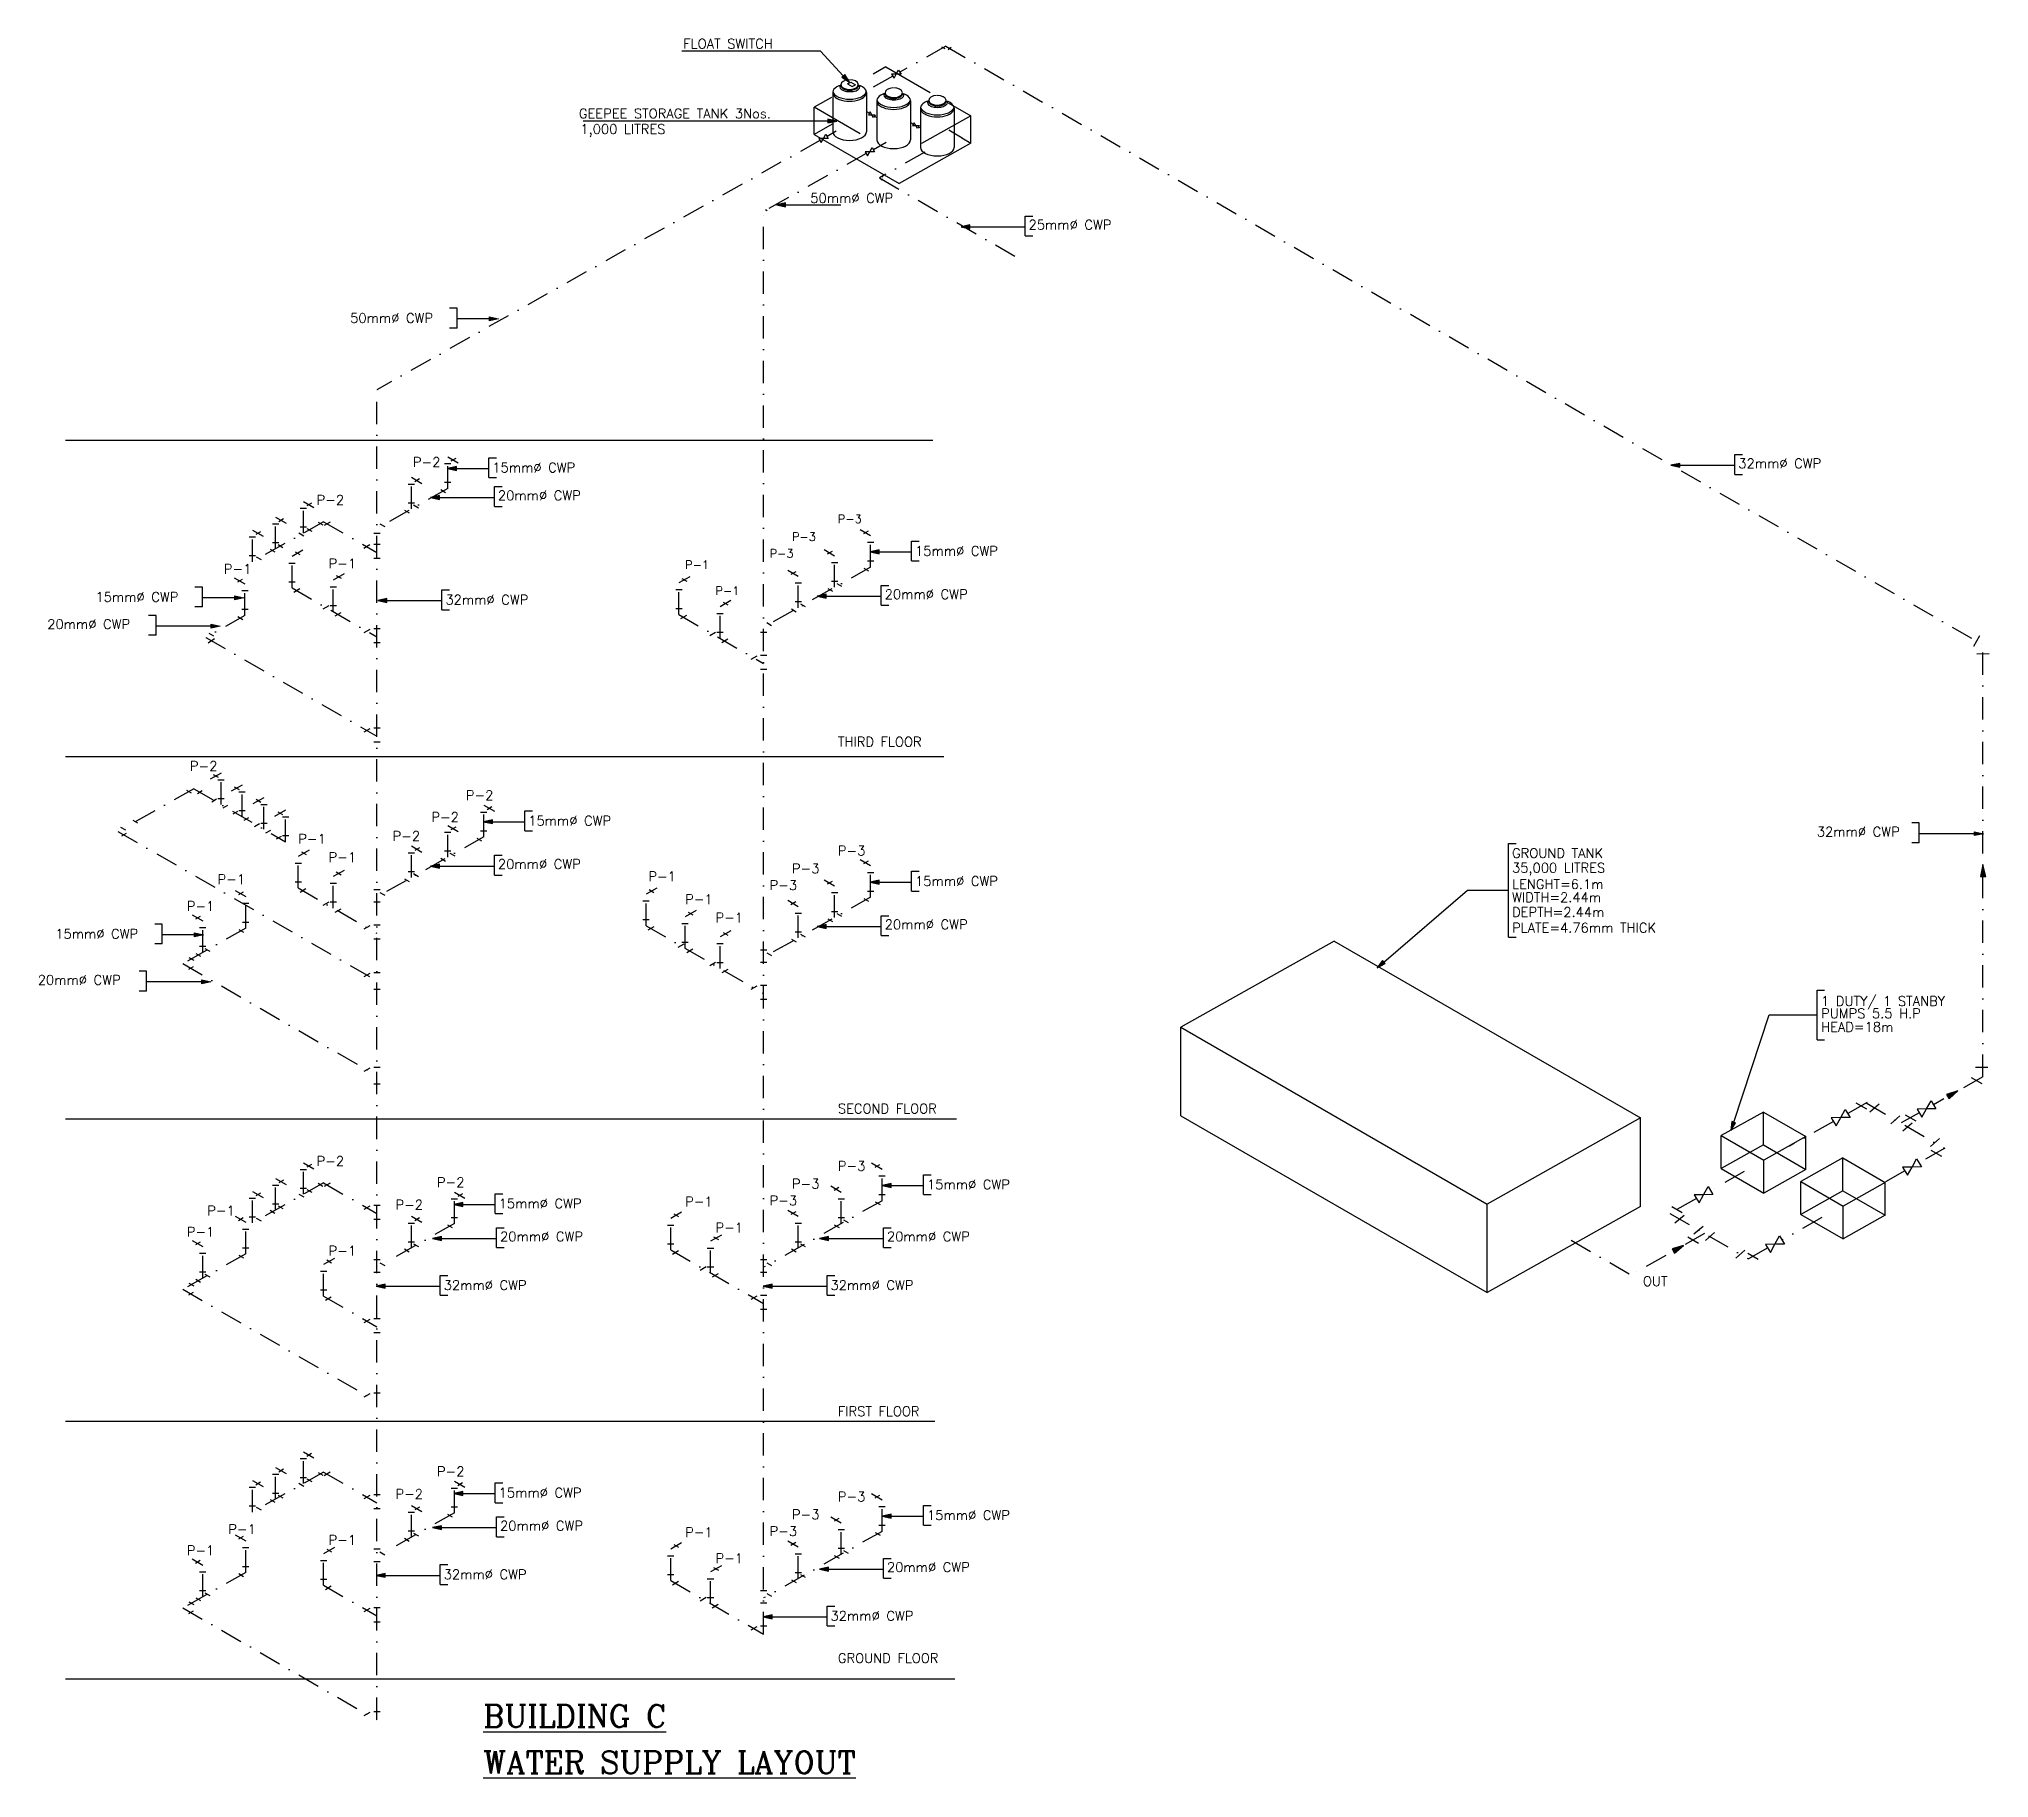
# Model space of a CAD drawing. Extents: x 3065113 to 6433189, y 628544 to 1322066.
# Drawn here: x 3094954 to 3125502, y 682377 to 709623 of the extents above; entities that cross this region are included whole.
import ezdxf

# ---------------------------------------------------------------- set-up
doc = ezdxf.new("R2010")
doc.units = 0
doc.header["$LTSCALE"] = 700
doc.header["$MEASUREMENT"] = 0
doc.linetypes.add('DASHDOT', pattern=[1, 0.5, -0.25, 0, -0.25])
for name, color, linetype in [('DRAINGE', 6, 'CONTINUOUS'), ('LINE', 7, 'CONTINUOUS'), ('PIPE', 4, 'CONTINUOUS'), ('W-SUPPLY', 4, 'DASHDOT'), ('WALLS', 7, 'CONTINUOUS'), ('WAT-TXT', 8, 'CONTINUOUS')]:
    doc.layers.add(name, color=color, linetype=linetype)
doc.styles.add('ROMANC', font='ROMANC', dxfattribs={"height": 0.2})

msp = doc.modelspace()

# ---------------------------------------------------------------- texts
at = {"layer": 'WAT-TXT', "color": 7, "style": 'ROMANC'}
for s, height, p in [('FLOAT SWITCH', 150, (3105047, 709473)), ('GEEPEE STORAGE TANK 3Nos.', 150, (3103412, 708380)), ('1,000 LITRES', 150, (3103436, 708137)), ('50mm%%c CWP', 150, (3107037, 707056)), ('25mm%%c CWP', 150, (3110456, 706637)), ('50mm%%c CWP', 150, (3099829, 705176)), ('P-2', 150, (3100812, 702920)), ('15mm%%c CWP', 150, (3102056, 702833)), ('32mm%%c CWP', 150, (3121575, 702899)), ('P-2', 150, (3099303, 702326)), ('20mm%%c CWP', 150, (3102143, 702397)), ('P-3', 130, (3107469, 702038)), ('P-3', 130, (3106750, 701759)), ('P-1', 150, (3097851, 701244)), ('P-1', 150, (3099491, 701330)), ('P-1', 130, (3105076, 701320)), ('P-3', 130, (3106400, 701497)), ('15mm%%c CWP', 150, (3108678, 701527)), ('15mm%%c CWP', 150, (3095839, 700806)), ('32mm%%c CWP', 150, (3101321, 700763)), ('P-1', 130, (3105551, 700913)), ('20mm%%c CWP', 150, (3108203, 700848)), ('20mm%%c CWP', 150, (3095083, 700379)), ('THIRD FLOOR', 150, (3107469, 698537)), ('P-2', 150, (3097319, 698157)), ('P-2', 150, (3101641, 697699)), ('P-2', 150, (3101101, 697358)), ('15mm%%c CWP', 150, (3102618, 697300)), ('P-1', 150, (3099016, 697016)), ('P-2', 150, (3100494, 697060)), ('32mm%%c CWP', 150, (3122805, 697128)), ('P-1', 150, (3099491, 696728)), ('P-3', 150, (3107469, 696831)), ('GROUND TANK', 150, (3118030, 696792)), ('P-1', 150, (3097751, 696383)), ('20mm%%c CWP', 150, (3102143, 696621)), ('P-1', 150, (3104500, 696428)), ('P-3', 150, (3106750, 696552)), ('15mm%%c CWP', 150, (3108678, 696354)), ('35,000 LITRES', 150, (3118030, 696563)), ('P-1', 150, (3105076, 696070)), ('P-3', 150, (3106400, 696290)), ('WIDTH=2.44m  ', 150, (3118030, 696100)), ('LENGHT=6.1m  ', 150, (3118030, 696306)), ('P-1', 150, (3097269, 695962)), ('P-1', 150, (3105551, 695782)), ('DEPTH=2.44m  ', 150, (3118030, 695868)), ('15mm%%c CWP', 150, (3095209, 695528)), ('20mm%%c CWP', 150, (3108203, 695675)), ('PLATE=4.76mm THICK', 150, (3118030, 695623)), ('20mm%%c CWP', 150, (3094935, 694805)), ('PUMPS 5.5 H.P', 150, (3122872, 694282)), ('1 DUTY/ 1 STANBY', 150, (3122872, 694475)), ('HEAD=18m', 150, (3122872, 694069)), ('SECOND FLOOR', 150, (3107469, 692789)), ('P-2', 150, (3099303, 691968)), ('P-3', 150, (3107469, 691891)), ('P-2', 150, (3101189, 691636)), ('P-3', 150, (3106750, 691612)), ('15mm%%c CWP', 150, (3108865, 691601)), ('P-1', 150, (3097591, 691191)), ('P-2', 150, (3100538, 691284)), ('15mm%%c CWP', 150, (3102155, 691303)), ('P-1', 150, (3105076, 691333)), ('P-3', 150, (3106400, 691350)), ('P-1', 150, (3097269, 690859)), ('P-1', 150, (3105551, 690926)), ('P-1', 150, (3099491, 690562)), ('20mm%%c CWP', 150, (3102177, 690786)), ('20mm%%c CWP', 150, (3108237, 690786)), ('32mm%%c CWP', 150, (3101294, 690023)), ('32mm%%c CWP', 150, (3107354, 690023)), ('OUT', 150, (3120080, 690085)), ('FIRST FLOOR', 150, (3107469, 688047)), ('P-2', 150, (3101189, 687105)), ('P-2', 150, (3100538, 686753)), ('15mm%%c CWP', 150, (3102155, 686772)), ('P-3', 150, (3107469, 686710)), ('P-3', 150, (3106750, 686431)), ('15mm%%c CWP', 150, (3108865, 686420)), ('P-1', 150, (3097920, 686200)), ('P-1', 150, (3099491, 686031)), ('20mm%%c CWP', 150, (3102177, 686255)), ('P-1', 150, (3105076, 686152)), ('P-3', 150, (3106400, 686169)), ('P-1', 150, (3097269, 685868)), ('P-1', 150, (3105551, 685745)), ('32mm%%c CWP', 150, (3101294, 685492)), ('20mm%%c CWP', 150, (3108237, 685605)), ('32mm%%c CWP', 150, (3107354, 684842)), ('GROUND FLOOR', 150, (3107469, 684180)), ('%%UBUILDING C', 350, (3101914, 683172)), ('%%UWATER SUPPLY LAYOUT', 350, (3101914, 682447))]:
    msp.add_text(s, height=height, dxfattribs=at).set_placement(p)

# ---------------------------------------------------------------- linework, layer by layer
at = {"layer": 'DRAINGE', "color": 4, "linetype": 'Continuous', "flags": 128}
for points in [[(3108384, 709071), (3108310, 709070), (3108348, 709007)], [(3108384, 709071), (3108420, 709135), (3108458, 709072)], [(3108002, 708436), (3107975, 708480), (3107950, 708435)], [(3108002, 708436), (3108053, 708436), (3108028, 708391)], [(3107244, 708064), (3107280, 708129), (3107318, 708065)], [(3108692, 708267), (3108665, 708311), (3108640, 708266)], [(3108692, 708267), (3108743, 708267), (3108718, 708222)], [(3107244, 708064), (3107170, 708063), (3107208, 708000)], [(3107970, 707855), (3107897, 707854), (3107935, 707791)], [(3107970, 707855), (3108006, 707920), (3108044, 707857)], [(3123178, 692724), (3123249, 692852), (3123325, 692726)], [(3124522, 692859), (3124375, 692856), (3124451, 692730)], [(3124522, 692859), (3124594, 692988), (3124670, 692861)], [(3123178, 692724), (3123030, 692721), (3123106, 692595)], [(3124296, 691949), (3124149, 691946), (3124225, 691820)], [(3124296, 691949), (3124368, 692077), (3124443, 691951)], [(3121030, 691515), (3121102, 691644), (3121177, 691518)], [(3121030, 691515), (3120883, 691513), (3120959, 691386)], [(3122149, 690740), (3122002, 690738), (3122077, 690611)], [(3122149, 690740), (3122220, 690869), (3122296, 690743)]]:
    msp.add_lwpolyline(points, close=True, dxfattribs=at)
at = {"layer": 'LINE', "color": 8}
for p, q in [((3108222, 709186), (3108022, 709074)), ((3108222, 709186), (3108917, 708785)), ((3107367, 708705), (3107097, 708553)), ((3107097, 708127), (3107097, 708553)), ((3107817, 708137), (3107097, 708553)), ((3109553, 708418), (3108780, 707983)), ((3109196, 708624), (3109553, 708418)), ((3109553, 707992), (3109553, 708418)), ((3107381, 708287), (3107097, 708127)), ((3107097, 708127), (3108428, 707358)), ((3109207, 708197), (3109417, 708076)), ((3109553, 707992), (3108428, 707358)), ((3109412, 708073), (3109553, 707992))]:
    msp.add_line(p, q, dxfattribs=at)
at = {"layer": 'PIPE', "color": 5}
for p, q in [((3107388, 708784), (3107388, 708170)), ((3107916, 708784), (3107916, 708699)), ((3107916, 708699), (3107916, 708670)), ((3107916, 708670), (3107916, 708558)), ((3107916, 708558), (3107916, 708170)), ((3108078, 708655), (3108078, 708042)), ((3108606, 708655), (3108606, 708571)), ((3108606, 708571), (3108606, 708542)), ((3108606, 708542), (3108606, 708430)), ((3108606, 708430), (3108606, 708042)), ((3108762, 708538), (3108762, 707924)), ((3109290, 708538), (3109290, 708453)), ((3109290, 708453), (3109290, 708424)), ((3109290, 708424), (3109290, 708313)), ((3109290, 708313), (3109290, 707924))]:
    msp.add_line(p, q, dxfattribs=at)
at = {"layer": 'PIPE', "color": 4, "ltscale": 9}
for p, q in [((3107916, 708485), (3107963, 708458)), ((3108001, 708437), (3108003, 708436)), ((3108041, 708414), (3108078, 708392)), ((3108606, 708316), (3108653, 708289)), ((3108691, 708268), (3108693, 708267)), ((3108731, 708245), (3108768, 708223))]:
    msp.add_line(p, q, dxfattribs=at)
at = {"layer": 'PIPE', "color": 5}
for centre, major_axis, ratio, start_param, end_param in [((3107652, 708784), (264, 0), 0.512621, 2.103928, 7.312599), ((3107652, 708814), (-264, 0), 0.512621, 0.11444, 3.027152), ((3107655, 708868), (-157, 2), 0.448193, -0.41742, 3.582908), ((3107653, 708909), (136, 0), 0.557083, 1.65053, 7.886602), ((3107653, 708894), (136, 0), 0.557083, 3.04138, 6.360453), ((3108342, 708655), (264, 0), 0.512621, 2.103928, 7.312599), ((3108345, 708740), (-157, 2), 0.448193, -0.41742, 3.582908), ((3108343, 708781), (136, 0), 0.557083, 1.65053, 7.886602), ((3108343, 708765), (136, 0), 0.557083, 3.04138, 6.360453), ((3109027, 708663), (136, 0), 0.557083, 1.65053, 7.886602), ((3108342, 708686), (-264, 0), 0.512621, 0.11444, 3.027152), ((3109026, 708538), (264, 0), 0.512621, 2.103928, 7.312599), ((3109026, 708569), (-264, 0), 0.512621, 0.11444, 3.027152), ((3109028, 708622), (-157, 2), 0.448193, -0.41742, 3.582908), ((3109027, 708648), (136, 0), 0.557083, 3.04138, 6.360453), ((3107652, 708170), (-264, 0), 0.512621, 0.006293, 3.1353), ((3108342, 708042), (-264, 0), 0.512621, 0.006293, 3.1353), ((3109026, 707925), (-264, 0), 0.512621, 0.006293, 3.1353)]:
    msp.add_ellipse(centre, major_axis=major_axis, ratio=ratio, start_param=start_param, end_param=end_param, dxfattribs=at)
at = {"layer": 'W-SUPPLY'}
for p, q in [((3109161, 709510), (3108439, 709104)), ((3109093, 709500), (3109142, 709472)), ((3109161, 709510), (3125406, 700131)), ((3109197, 709458), (3109241, 709495)), ((3108328, 709041), (3107937, 708821)), ((3107441, 708177), (3107299, 708097)), ((3107187, 708034), (3100246, 704128)), ((3107914, 707826), (3106306, 706921)), ((3107246, 708067), (3107240, 708064)), ((3108223, 708000), (3108025, 707888)), ((3108829, 707850), (3108119, 707445)), ((3108119, 707445), (3110280, 706198)), ((3108147, 707476), (3108172, 707461)), ((3108149, 707412), (3108169, 707432)), ((3106306, 684629), (3106306, 706921)), ((3106337, 706953), (3106362, 706938)), ((3100246, 683287), (3100246, 704128)), ((3101307, 702970), (3101407, 702970)), ((3101357, 702581), (3101357, 703075)), ((3101357, 703075), (3101522, 702980)), ((3101483, 703049), (3101408, 703006)), ((3100738, 702650), (3100838, 702650)), ((3100788, 702260), (3100788, 702755)), ((3100788, 702755), (3100953, 702660)), ((3100914, 702729), (3100839, 702686)), ((3101307, 702677), (3101407, 702677)), ((3099095, 701880), (3099095, 702375)), ((3099095, 702375), (3099260, 702280)), ((3099221, 702349), (3099147, 702306)), ((3101357, 702581), (3100246, 701955)), ((3100738, 702357), (3100838, 702357)), ((3100822, 702322), (3100897, 702279)), ((3101249, 702562), (3101323, 702519)), ((3099413, 702059), (3098298, 701432)), ((3098610, 702025), (3098709, 702025)), ((3098660, 701635), (3098660, 702130)), ((3098660, 702130), (3098825, 702035)), ((3098786, 702104), (3098711, 702060)), ((3099046, 702270), (3099145, 702270)), ((3099325, 702052), (3099400, 702009)), ((3099413, 702059), (3100246, 701578)), ((3099513, 702055), (3099420, 702002)), ((3100294, 702027), (3100369, 701984)), ((3100680, 702242), (3100754, 702199)), ((3098248, 701821), (3098348, 701821)), ((3098298, 701432), (3098298, 701927)), ((3098298, 701927), (3098463, 701831)), ((3098424, 701900), (3098349, 701857)), ((3098610, 701732), (3098709, 701732)), ((3098698, 701700), (3098773, 701656)), ((3099025, 701883), (3099100, 701840)), ((3099046, 701977), (3099145, 701977)), ((3099152, 701955), (3099227, 701912)), ((3100137, 701695), (3100044, 701641)), ((3100197, 701879), (3100296, 701879)), ((3100197, 701709), (3100296, 701709)), ((3107817, 701940), (3107982, 701844)), ((3107943, 701913), (3107868, 701870)), ((3107932, 701739), (3108031, 701739)), ((3107982, 701349), (3107982, 701844)), ((3098248, 701528), (3098348, 701528)), ((3098358, 701508), (3098433, 701465)), ((3098573, 701629), (3098648, 701586)), ((3098868, 701412), (3098967, 701412)), ((3099089, 701613), (3098918, 701517)), ((3098918, 701022), (3098918, 701517)), ((3098966, 701589), (3099041, 701546)), ((3100198, 701489), (3100297, 701489)), ((3107252, 701622), (3107417, 701526)), ((3107378, 701595), (3107303, 701552)), ((3107367, 701421), (3107467, 701421)), ((3107417, 701032), (3107417, 701526)), ((3107932, 701446), (3108031, 701446)), ((3098013, 701180), (3098178, 701085)), ((3098139, 701154), (3098065, 701111)), ((3098178, 700590), (3098178, 701085)), ((3098868, 701119), (3098967, 701119)), ((3099734, 701241), (3099563, 701145)), ((3099563, 700650), (3099563, 701145)), ((3099611, 701216), (3099686, 701173)), ((3105149, 701196), (3104978, 701100)), ((3104978, 700605), (3104978, 701100)), ((3105026, 701172), (3105101, 701129)), ((3107982, 701349), (3106306, 700406)), ((3106683, 701301), (3106848, 701206)), ((3106809, 701275), (3106734, 701232)), ((3106798, 701101), (3106898, 701101)), ((3106848, 700711), (3106848, 701206)), ((3107367, 701128), (3107467, 701128)), ((3107451, 701093), (3107526, 701050)), ((3107874, 701331), (3107948, 701288)), ((3098129, 700980), (3098228, 700980)), ((3098918, 701022), (3100246, 700255)), ((3099038, 701007), (3098945, 700953)), ((3099513, 701039), (3099613, 701039)), ((3104928, 700995), (3105027, 700995)), ((3105794, 700824), (3105623, 700728)), ((3105671, 700799), (3105746, 700756)), ((3106798, 700808), (3106898, 700808)), ((3106882, 700773), (3106957, 700730)), ((3107309, 701013), (3107383, 700970)), ((3098178, 700590), (3097567, 700246)), ((3098070, 700572), (3098145, 700529)), ((3098129, 700687), (3098228, 700687)), ((3099494, 700743), (3099401, 700689)), ((3099513, 700746), (3099613, 700746)), ((3099683, 700634), (3099590, 700580)), ((3104928, 700702), (3105027, 700702)), ((3104978, 700605), (3106306, 699838)), ((3105098, 700590), (3105005, 700536)), ((3105573, 700622), (3105673, 700622)), ((3105623, 700233), (3105623, 700728)), ((3106354, 700478), (3106429, 700435)), ((3106740, 700693), (3106814, 700650)), ((3097567, 700246), (3100246, 698700)), ((3097602, 700163), (3097702, 700232)), ((3097616, 700316), (3097690, 700273)), ((3100137, 700372), (3100044, 700318)), ((3100197, 700386), (3100296, 700386)), ((3100198, 700166), (3100297, 700166)), ((3105554, 700326), (3105461, 700272)), ((3105573, 700329), (3105673, 700329)), ((3105743, 700217), (3105650, 700163)), ((3106257, 700330), (3106356, 700330)), ((3125355, 700270), (3125260, 700105)), ((3106197, 699955), (3106104, 699901)), ((3106257, 699969), (3106356, 699969)), ((3125311, 699992), (3125502, 699995)), ((3125406, 693360), (3125406, 700131)), ((3106258, 699749), (3106357, 699749)), ((3100137, 698816), (3100044, 698762)), ((3100197, 698831), (3100296, 698831)), ((3100198, 698611), (3100297, 698611)), ((3097805, 698122), (3097635, 698026)), ((3097683, 698098), (3097758, 698055)), ((3097805, 697628), (3097805, 698122)), ((3097378, 697875), (3096191, 697207)), ((3097263, 697853), (3097338, 697810)), ((3097378, 697875), (3098815, 697045)), ((3097510, 697841), (3097435, 697798)), ((3097756, 698017), (3097855, 698017)), ((3097756, 697724), (3097855, 697724)), ((3098135, 697932), (3097964, 697836)), ((3098012, 697908), (3098087, 697865)), ((3098085, 697827), (3098184, 697827)), ((3098135, 697438), (3098135, 697932)), ((3098477, 697735), (3098306, 697639)), ((3098477, 697240), (3098477, 697735)), ((3097735, 697711), (3097661, 697668)), ((3097908, 697612), (3097833, 697569)), ((3098064, 697521), (3097990, 697478)), ((3098085, 697534), (3098184, 697534)), ((3098237, 697422), (3098162, 697379)), ((3098354, 697710), (3098429, 697667)), ((3098427, 697629), (3098526, 697629)), ((3098815, 697539), (3098644, 697443)), ((3098693, 697515), (3098767, 697472)), ((3098766, 697434), (3098865, 697434)), ((3098815, 697045), (3098815, 697539)), ((3101872, 697511), (3101971, 697511)), ((3101922, 697122), (3101922, 697617)), ((3101922, 697617), (3102087, 697522)), ((3102048, 697590), (3101973, 697547)), ((3096191, 697207), (3100246, 694866)), ((3096233, 697273), (3096308, 697230)), ((3096319, 697177), (3096244, 697134)), ((3096425, 697383), (3096499, 697340)), ((3098406, 697324), (3098332, 697281)), ((3098427, 697336), (3098526, 697336)), ((3098579, 697224), (3098504, 697181)), ((3098745, 697128), (3098670, 697085)), ((3098766, 697141), (3098865, 697141)), ((3101922, 697122), (3100246, 696179)), ((3101307, 697194), (3101407, 697194)), ((3101357, 696804), (3101357, 697299)), ((3101357, 697299), (3101522, 697204)), ((3101483, 697273), (3101408, 697230)), ((3101814, 697104), (3101888, 697061)), ((3101872, 697218), (3101971, 697218)), ((3099016, 696321), (3099016, 696816)), ((3099064, 696888), (3099139, 696845)), ((3100738, 696873), (3100838, 696873)), ((3100788, 696484), (3100788, 696979)), ((3100788, 696979), (3100953, 696884)), ((3100914, 696952), (3100839, 696909)), ((3101307, 696901), (3101407, 696901)), ((3101391, 696866), (3101466, 696823)), ((3098966, 696711), (3099065, 696711)), ((3099734, 696596), (3099563, 696500)), ((3099563, 696005), (3099563, 696500)), ((3099611, 696572), (3099686, 696529)), ((3100738, 696580), (3100838, 696580)), ((3100822, 696546), (3100897, 696503)), ((3101249, 696786), (3101323, 696743)), ((3107817, 696767), (3107982, 696671)), ((3107943, 696740), (3107868, 696697)), ((3107932, 696566), (3108031, 696566)), ((3107982, 696177), (3107982, 696671)), ((3098028, 696282), (3098193, 696186)), ((3098154, 696255), (3098079, 696212)), ((3098193, 695691), (3098193, 696186)), ((3098966, 696418), (3099065, 696418)), ((3099016, 696321), (3100246, 695611)), ((3099136, 696306), (3099043, 696252)), ((3099513, 696395), (3099613, 696395)), ((3100197, 696299), (3100296, 696299)), ((3100294, 696251), (3100369, 696208)), ((3100680, 696466), (3100754, 696423)), ((3104635, 696320), (3104464, 696224)), ((3104464, 695729), (3104464, 696224)), ((3104513, 696295), (3104587, 696252)), ((3107252, 696449), (3107417, 696354)), ((3107378, 696422), (3107303, 696379)), ((3107367, 696248), (3107467, 696248)), ((3107417, 695859), (3107417, 696354)), ((3107932, 696273), (3108031, 696273)), ((3097354, 695902), (3097519, 695807)), ((3098143, 696081), (3098243, 696081)), ((3099494, 696099), (3099401, 696045)), ((3099513, 696102), (3099613, 696102)), ((3099683, 695990), (3099590, 695936)), ((3100197, 696103), (3100296, 696103)), ((3104415, 696118), (3104514, 696118)), ((3105247, 695967), (3105076, 695871)), ((3105124, 695942), (3105199, 695899)), ((3107982, 696177), (3106306, 695234)), ((3106683, 696129), (3106848, 696033)), ((3106809, 696102), (3106734, 696059)), ((3106798, 695928), (3106898, 695928)), ((3106848, 695539), (3106848, 696033)), ((3107367, 695955), (3107467, 695955)), ((3107451, 695921), (3107526, 695877)), ((3107874, 696158), (3107948, 696115)), ((3098193, 695691), (3097207, 695136)), ((3097480, 695876), (3097406, 695833)), ((3097470, 695702), (3097569, 695702)), ((3097519, 695312), (3097519, 695807)), ((3098085, 695673), (3098159, 695630)), ((3098143, 695788), (3098243, 695788)), ((3100137, 695727), (3100044, 695674)), ((3100197, 695742), (3100296, 695742)), ((3104415, 695825), (3104514, 695825)), ((3104464, 695729), (3106306, 694666)), ((3104584, 695713), (3104491, 695660)), ((3105026, 695765), (3105125, 695765)), ((3105076, 695376), (3105076, 695871)), ((3105794, 695651), (3105623, 695555)), ((3105671, 695626), (3105746, 695583)), ((3106798, 695635), (3106898, 695635)), ((3106882, 695600), (3106957, 695557)), ((3107309, 695840), (3107383, 695797)), ((3097411, 695294), (3097486, 695251)), ((3097470, 695409), (3097569, 695409)), ((3097554, 695374), (3097628, 695331)), ((3100198, 695522), (3100297, 695522)), ((3105054, 695442), (3104960, 695389)), ((3105026, 695472), (3105125, 695472)), ((3105196, 695360), (3105103, 695307)), ((3105573, 695449), (3105673, 695449)), ((3105623, 695060), (3105623, 695555)), ((3106257, 695354), (3106356, 695354)), ((3106354, 695305), (3106429, 695262)), ((3106740, 695520), (3106814, 695477)), ((3097207, 695136), (3100246, 693382)), ((3097369, 695086), (3097295, 695043)), ((3097302, 695233), (3097377, 695189)), ((3100137, 694983), (3100044, 694929)), ((3100197, 694997), (3100296, 694997)), ((3105554, 695153), (3105461, 695100)), ((3105573, 695156), (3105673, 695156)), ((3105743, 695044), (3105650, 694991)), ((3106257, 695158), (3106356, 695158)), ((3100197, 694738), (3100296, 694738)), ((3106197, 694782), (3106104, 694728)), ((3106257, 694797), (3106356, 694797)), ((3106258, 694577), (3106357, 694577)), ((3100137, 693498), (3100044, 693445)), ((3100197, 693513), (3100296, 693513)), ((3125291, 693512), (3125481, 693516)), ((3100197, 693254), (3100296, 693254)), ((3125406, 693360), (3124632, 692924)), ((3125222, 693351), (3125387, 693256)), ((3123594, 692962), (3123287, 692789)), ((3123416, 692956), (3123581, 692861)), ((3123579, 692953), (3124810, 692242)), ((3123637, 692815), (3123782, 692940)), ((3123065, 692664), (3122374, 692276)), ((3123963, 692628), (3124107, 692752)), ((3124409, 692799), (3124124, 692639)), ((3124154, 692517), (3124299, 692641)), ((3124188, 692769), (3124353, 692674)), ((3124812, 692243), (3124406, 692014)), ((3124583, 692269), (3124728, 692394)), ((3099046, 691911), (3099145, 691911)), ((3099095, 691522), (3099095, 692017)), ((3099095, 692017), (3099260, 691922)), ((3099221, 691990), (3099147, 691947)), ((3107997, 692013), (3108162, 691917)), ((3108123, 691986), (3108048, 691943)), ((3108162, 691422), (3108162, 691917)), ((3124593, 692214), (3124758, 692118)), ((3099413, 691701), (3098298, 691073)), ((3098610, 691666), (3098709, 691666)), ((3098660, 691277), (3098660, 691772)), ((3098660, 691772), (3098825, 691676)), ((3098786, 691745), (3098711, 691702)), ((3099046, 691618), (3099145, 691618)), ((3099325, 691694), (3099400, 691651)), ((3099413, 691701), (3100246, 691220)), ((3099513, 691697), (3099420, 691643)), ((3107357, 691652), (3107522, 691557)), ((3107483, 691626), (3107408, 691583)), ((3108112, 691812), (3108212, 691812)), ((3121666, 691877), (3121140, 691581)), ((3124183, 691889), (3123747, 691643)), ((3098248, 691463), (3098348, 691463)), ((3098298, 691073), (3098298, 691568)), ((3098298, 691568), (3098463, 691473)), ((3098424, 691542), (3098349, 691499)), ((3098610, 691373), (3098709, 691373)), ((3098698, 691341), (3098773, 691298)), ((3099025, 691525), (3099100, 691482)), ((3099152, 691596), (3099227, 691553)), ((3100137, 691336), (3100044, 691283)), ((3100197, 691351), (3100296, 691351)), ((3101412, 691451), (3101511, 691451)), ((3101462, 691062), (3101462, 691557)), ((3101462, 691557), (3101627, 691462)), ((3101588, 691530), (3101513, 691487)), ((3108162, 691422), (3106306, 690378)), ((3107472, 691451), (3107571, 691451)), ((3107522, 691062), (3107522, 691557)), ((3108054, 691404), (3108129, 691361)), ((3108112, 691519), (3108212, 691519)), ((3120917, 691456), (3120502, 691222)), ((3120532, 691333), (3120697, 691238)), ((3098028, 691178), (3098193, 691083)), ((3098154, 691152), (3098079, 691108)), ((3098193, 690588), (3098193, 691083)), ((3098248, 691170), (3098348, 691170)), ((3098358, 691150), (3098433, 691107)), ((3098573, 691271), (3098648, 691228)), ((3100198, 691131), (3100297, 691131)), ((3101462, 691062), (3100246, 690378)), ((3100738, 691072), (3100838, 691072)), ((3100788, 690683), (3100788, 691178)), ((3100788, 691178), (3100953, 691083)), ((3100914, 691151), (3100839, 691108)), ((3101353, 691044), (3101428, 691001)), ((3101412, 691158), (3101511, 691158)), ((3104801, 691040), (3104900, 691040)), ((3105021, 691241), (3104850, 691145)), ((3104850, 690650), (3104850, 691145)), ((3104899, 691217), (3104974, 691174)), ((3106683, 691273), (3106848, 691178)), ((3106809, 691247), (3106734, 691203)), ((3106798, 691072), (3106898, 691072)), ((3106848, 690683), (3106848, 691178)), ((3107413, 691044), (3107488, 691001)), ((3107472, 691158), (3107571, 691158)), ((3107556, 691124), (3107630, 691081)), ((3120502, 691222), (3121734, 690511)), ((3120581, 691073), (3120726, 691197)), ((3120879, 690901), (3121023, 691025)), ((3122884, 691158), (3122258, 690806)), ((3097354, 690799), (3097519, 690704)), ((3097480, 690772), (3097406, 690729)), ((3097519, 690209), (3097519, 690704)), ((3098143, 690977), (3098243, 690977)), ((3100738, 690779), (3100838, 690779)), ((3100822, 690745), (3100897, 690702)), ((3104801, 690747), (3104900, 690747)), ((3105644, 690882), (3105473, 690786)), ((3105473, 690291), (3105473, 690786)), ((3105521, 690857), (3105596, 690814)), ((3106798, 690779), (3106898, 690779)), ((3106882, 690745), (3106957, 690702)), ((3118956, 690802), (3119896, 690259)), ((3121047, 690907), (3119896, 690259)), ((3120784, 690853), (3120949, 690758)), ((3121058, 690797), (3121203, 690921)), ((3098193, 690588), (3097207, 690033)), ((3097470, 690598), (3097569, 690598)), ((3098085, 690570), (3098159, 690526)), ((3098143, 690684), (3098243, 690684)), ((3099584, 690518), (3099413, 690422)), ((3099413, 689927), (3099413, 690422)), ((3099461, 690493), (3099536, 690450)), ((3100197, 690498), (3100296, 690498)), ((3100294, 690450), (3100369, 690407)), ((3100680, 690665), (3100754, 690621)), ((3104850, 690650), (3106306, 689810)), ((3104970, 690635), (3104877, 690581)), ((3105404, 690384), (3105311, 690330)), ((3105423, 690680), (3105523, 690680)), ((3105423, 690387), (3105523, 690387)), ((3106257, 690498), (3106356, 690498)), ((3106354, 690450), (3106429, 690407)), ((3106740, 690665), (3106814, 690621)), ((3121534, 690522), (3121679, 690647)), ((3121723, 690598), (3121888, 690503)), ((3122036, 690681), (3121734, 690511)), ((3097302, 690129), (3097377, 690086)), ((3097411, 690190), (3097486, 690147)), ((3097470, 690305), (3097569, 690305)), ((3097554, 690271), (3097628, 690227)), ((3099363, 690316), (3099463, 690316)), ((3100197, 690302), (3100296, 690302)), ((3105593, 690275), (3105500, 690222)), ((3106257, 690302), (3106356, 690302)), ((3097207, 690033), (3100246, 688278)), ((3097369, 689982), (3097295, 689939)), ((3099363, 690023), (3099463, 690023)), ((3099413, 689927), (3100246, 689446)), ((3099533, 689911), (3099440, 689858)), ((3106197, 689926), (3106104, 689873)), ((3106257, 689941), (3106356, 689941)), ((3100137, 689562), (3100044, 689509)), ((3100197, 689577), (3100296, 689577)), ((3106258, 689721), (3106357, 689721)), ((3100198, 689357), (3100297, 689357)), ((3100137, 688395), (3100044, 688341)), ((3100197, 688409), (3100296, 688409)), ((3099046, 687380), (3099145, 687380)), ((3099095, 686991), (3099095, 687486)), ((3099095, 687486), (3099260, 687391)), ((3099221, 687459), (3099147, 687416)), ((3099413, 687170), (3098298, 686542)), ((3098298, 686542), (3098298, 687037)), ((3098298, 687037), (3098463, 686942)), ((3098610, 687135), (3098709, 687135)), ((3098660, 686746), (3098660, 687241)), ((3098660, 687241), (3098825, 687145)), ((3098786, 687214), (3098711, 687171)), ((3099046, 687087), (3099145, 687087)), ((3099152, 687065), (3099227, 687022)), ((3099325, 687163), (3099400, 687120)), ((3099413, 687170), (3100246, 686689)), ((3099513, 687166), (3099420, 687112)), ((3101462, 686531), (3101462, 687026)), ((3101462, 687026), (3101627, 686931)), ((3098248, 686932), (3098348, 686932)), ((3098424, 687011), (3098349, 686967)), ((3098573, 686740), (3098648, 686697)), ((3098610, 686842), (3098709, 686842)), ((3098698, 686810), (3098773, 686767)), ((3099025, 686994), (3099100, 686951)), ((3100137, 686805), (3100044, 686752)), ((3100197, 686820), (3100296, 686820)), ((3101412, 686920), (3101511, 686920)), ((3101588, 686999), (3101513, 686956)), ((3107997, 686832), (3108162, 686736)), ((3108123, 686805), (3108048, 686762)), ((3108162, 686241), (3108162, 686736)), ((3098248, 686639), (3098348, 686639)), ((3098358, 686619), (3098433, 686576)), ((3100198, 686600), (3100297, 686600)), ((3101462, 686531), (3100246, 685847)), ((3100738, 686541), (3100838, 686541)), ((3100788, 686152), (3100788, 686647)), ((3100788, 686647), (3100953, 686552)), ((3100914, 686620), (3100839, 686577)), ((3101353, 686513), (3101428, 686470)), ((3101412, 686627), (3101511, 686627)), ((3107357, 686471), (3107522, 686376)), ((3107483, 686445), (3107408, 686402)), ((3108112, 686631), (3108212, 686631)), ((3098028, 686187), (3098193, 686092)), ((3098154, 686161), (3098079, 686118)), ((3100680, 686134), (3100754, 686090)), ((3100738, 686248), (3100838, 686248)), ((3100822, 686214), (3100897, 686171)), ((3108162, 686241), (3106306, 685197)), ((3107472, 686270), (3107571, 686270)), ((3107522, 685881), (3107522, 686376)), ((3108054, 686223), (3108129, 686180)), ((3108112, 686338), (3108212, 686338)), ((3097354, 685808), (3097519, 685713)), ((3098143, 685986), (3098243, 685986)), ((3098193, 685597), (3098193, 686092)), ((3099584, 685987), (3099413, 685891)), ((3099413, 685396), (3099413, 685891)), ((3099461, 685962), (3099536, 685919)), ((3100197, 685967), (3100296, 685967)), ((3100294, 685919), (3100369, 685875)), ((3104801, 685859), (3104900, 685859)), ((3105021, 686060), (3104850, 685964)), ((3104850, 685469), (3104850, 685964)), ((3104899, 686036), (3104974, 685993)), ((3106683, 686092), (3106848, 685997)), ((3106809, 686066), (3106734, 686022)), ((3106798, 685891), (3106898, 685891)), ((3106848, 685502), (3106848, 685997)), ((3107413, 685863), (3107488, 685820)), ((3107472, 685977), (3107571, 685977)), ((3107556, 685943), (3107630, 685900)), ((3098193, 685597), (3097207, 685042)), ((3097480, 685782), (3097406, 685738)), ((3097470, 685607), (3097569, 685607)), ((3097519, 685218), (3097519, 685713)), ((3098085, 685579), (3098159, 685536)), ((3098143, 685693), (3098243, 685693)), ((3099363, 685785), (3099463, 685785)), ((3100197, 685771), (3100296, 685771)), ((3104801, 685566), (3104900, 685566)), ((3105423, 685499), (3105523, 685499)), ((3105644, 685701), (3105473, 685605)), ((3105473, 685110), (3105473, 685605)), ((3105521, 685676), (3105596, 685633)), ((3106798, 685598), (3106898, 685598)), ((3106882, 685564), (3106957, 685521)), ((3097411, 685200), (3097486, 685156)), ((3097470, 685314), (3097569, 685314)), ((3097554, 685280), (3097628, 685237)), ((3099363, 685492), (3099463, 685492)), ((3099413, 685396), (3100246, 684915)), ((3099533, 685380), (3099440, 685326)), ((3104850, 685469), (3106306, 684629)), ((3104970, 685454), (3104877, 685400)), ((3105404, 685203), (3105311, 685149)), ((3105423, 685206), (3105523, 685206)), ((3106257, 685317), (3106356, 685317)), ((3106354, 685269), (3106429, 685225)), ((3106740, 685484), (3106814, 685440)), ((3097207, 685042), (3100246, 683287)), ((3097369, 684991), (3097295, 684948)), ((3097302, 685138), (3097377, 685095)), ((3100137, 685031), (3100044, 684978)), ((3100197, 685046), (3100296, 685046)), ((3105593, 685094), (3105500, 685040)), ((3106257, 685121), (3106356, 685121)), ((3100198, 684826), (3100297, 684826)), ((3106197, 684745), (3106104, 684692)), ((3106257, 684760), (3106356, 684760)), ((3100137, 683404), (3100044, 683350)), ((3100197, 683418), (3100296, 683418))]:
    msp.add_line(p, q, dxfattribs=at)
at = {"layer": 'W-SUPPLY', "color": 3, "linetype": 'Continuous'}
for p, q in [((3115242, 695489), (3112842, 694139)), ((3115242, 695489), (3120042, 692718)), ((3112842, 694139), (3117642, 691368)), ((3112842, 692753), (3112842, 694139)), ((3112842, 692753), (3117642, 689982)), ((3120042, 692718), (3117642, 691368)), ((3120042, 691332), (3120042, 692718)), ((3121967, 692811), (3121308, 692441)), ((3121967, 692811), (3122633, 692427)), ((3121967, 692295), (3121967, 692811)), ((3121308, 691925), (3121308, 692441)), ((3121308, 692441), (3121974, 692056)), ((3121967, 692295), (3121308, 691925)), ((3121967, 692295), (3122633, 691911)), ((3122633, 692427), (3121974, 692056)), ((3122633, 691911), (3122633, 692427)), ((3121308, 691925), (3121974, 691540)), ((3121974, 691540), (3121974, 692056)), ((3122633, 691911), (3121974, 691540)), ((3123210, 692093), (3122552, 691723)), ((3123210, 692093), (3123876, 691709)), ((3123210, 691577), (3123210, 692093)), ((3122552, 691207), (3122552, 691723)), ((3122552, 691723), (3123218, 691338)), ((3123876, 691709), (3123218, 691338)), ((3123876, 691193), (3123876, 691709)), ((3117642, 689982), (3117642, 691368)), ((3120042, 691332), (3117642, 689982)), ((3123210, 691577), (3122552, 691207)), ((3123210, 691577), (3123876, 691193)), ((3123218, 690822), (3123218, 691338)), ((3122552, 691207), (3123218, 690822)), ((3123876, 691193), (3123218, 690822))]:
    msp.add_line(p, q, dxfattribs=at)
at = {"layer": 'W-SUPPLY'}
for points in [[(3125406, 696685), (3125370, 696501), (3125450, 696503)], [(3125016, 693141), (3124837, 693087), (3124876, 693017)], [(3120717, 690721), (3120538, 690667), (3120577, 690597)]]:
    msp.add_lwpolyline(points, close=True, dxfattribs=at)
for points in [[(3125370, 696501), (3125450, 696503), (3125406, 696685)], [(3124837, 693087), (3124876, 693017), (3125016, 693141)], [(3120538, 690667), (3120577, 690597), (3120717, 690721)]]:
    msp.add_solid(points, dxfattribs=at)
at = {"layer": 'WALLS'}
for p, q in [((3107622, 708918), (3107672, 708946)), ((3107622, 708918), (3107692, 708878)), ((3107672, 708946), (3107743, 708906)), ((3107692, 708878), (3107743, 708906))]:
    msp.add_line(p, q, dxfattribs=at)
at = {"layer": 'WAT-TXT', "color": 7}
for p, q in [((3107195, 709430), (3105022, 709430)), ((3107554, 709046), (3107195, 709430)), ((3107311, 708337), (3103480, 708337)), ((3106649, 707026), (3107513, 707026)), ((3109538, 706681), (3110402, 706681)), ((3110402, 706539), (3110402, 706849)), ((3110402, 706849), (3110521, 706849)), ((3110402, 706539), (3110521, 706539)), ((3101505, 705404), (3101386, 705404)), ((3101505, 705094), (3101505, 705404)), ((3101505, 705094), (3101386, 705094)), ((3102012, 705236), (3101505, 705236)), ((3095370, 703336), (3108957, 703336)), ((3102002, 702751), (3102002, 703061)), ((3102002, 703061), (3102121, 703061)), ((3120658, 702943), (3121521, 702943)), ((3121521, 702801), (3121521, 703111)), ((3121521, 703111), (3121640, 703111)), ((3101496, 702893), (3102002, 702893)), ((3102002, 702751), (3102121, 702751)), ((3102089, 702299), (3102089, 702609)), ((3102089, 702609), (3102208, 702609)), ((3121521, 702801), (3121640, 702801)), ((3101226, 702441), (3102089, 702441)), ((3102089, 702299), (3102208, 702299)), ((3108624, 701445), (3108624, 701755)), ((3108624, 701755), (3108743, 701755)), ((3108118, 701587), (3108624, 701587)), ((3108624, 701445), (3108743, 701445)), ((3097515, 701034), (3097396, 701034)), ((3097515, 700724), (3097515, 701034)), ((3098022, 700866), (3097515, 700866)), ((3100404, 700823), (3101267, 700823)), ((3101267, 700681), (3101267, 700991)), ((3101267, 700991), (3101386, 700991)), ((3107286, 700892), (3108149, 700892)), ((3108149, 700750), (3108149, 701060)), ((3108149, 701060), (3108268, 701060)), ((3096789, 700591), (3096670, 700591)), ((3096789, 700281), (3096789, 700591)), ((3097515, 700724), (3097396, 700724)), ((3101267, 700681), (3101386, 700681)), ((3108149, 700750), (3108268, 700750)), ((3096789, 700281), (3096670, 700281)), ((3097652, 700423), (3096789, 700423)), ((3095370, 698381), (3109129, 698381)), ((3102564, 697218), (3102564, 697528)), ((3102564, 697528), (3102683, 697528)), ((3102058, 697360), (3102564, 697360)), ((3102564, 697218), (3102683, 697218)), ((3124410, 697340), (3124291, 697340)), ((3124410, 697030), (3124410, 697340)), ((3125273, 697172), (3124410, 697172)), ((3099187, 696912), (3099016, 696816)), ((3102089, 696523), (3102089, 696833)), ((3102089, 696833), (3102208, 696833)), ((3117976, 695553), (3117976, 697020)), ((3117976, 697020), (3118095, 697020)), ((3124410, 697030), (3124291, 697030)), ((3101226, 696665), (3102089, 696665)), ((3102089, 696523), (3102208, 696523)), ((3108624, 696272), (3108624, 696582)), ((3108624, 696582), (3108743, 696582)), ((3108118, 696414), (3108624, 696414)), ((3108624, 696272), (3108743, 696272)), ((3116023, 695161), (3117331, 696286)), ((3117331, 696286), (3117976, 696286)), ((3108149, 695577), (3108149, 695887)), ((3108149, 695887), (3108268, 695887)), ((3096885, 695756), (3096766, 695756)), ((3096885, 695446), (3096885, 695756)), ((3097392, 695588), (3096885, 695588)), ((3107286, 695719), (3108149, 695719)), ((3108149, 695577), (3108268, 695577)), ((3096885, 695446), (3096766, 695446)), ((3117976, 695553), (3118095, 695553)), ((3096640, 695017), (3096521, 695017)), ((3096640, 694707), (3096640, 695017)), ((3096640, 694707), (3096521, 694707)), ((3097504, 694849), (3096640, 694849)), ((3122808, 693944), (3122808, 694722)), ((3122808, 694722), (3122927, 694722)), ((3121503, 692653), (3122056, 694333)), ((3122056, 694333), (3122808, 694333)), ((3122808, 693944), (3122927, 693944)), ((3095370, 692705), (3109329, 692705)), ((3108305, 691661), (3108811, 691661)), ((3108811, 691519), (3108811, 691829)), ((3108811, 691829), (3108930, 691829)), ((3101595, 691363), (3102101, 691363)), ((3102101, 691221), (3102101, 691531)), ((3102101, 691531), (3102220, 691531)), ((3108811, 691519), (3108930, 691519)), ((3102101, 691221), (3102220, 691221)), ((3102123, 690688), (3102123, 690998)), ((3102123, 690998), (3102242, 690998)), ((3108183, 690688), (3108183, 690998)), ((3108183, 690998), (3108302, 690998)), ((3101260, 690830), (3102123, 690830)), ((3102123, 690688), (3102242, 690688)), ((3107320, 690830), (3108183, 690830)), ((3108183, 690688), (3108302, 690688)), ((3100377, 690083), (3101240, 690083)), ((3101240, 689941), (3101240, 690251)), ((3101240, 690251), (3101359, 690251)), ((3106437, 690083), (3107300, 690083)), ((3107300, 689941), (3107300, 690251)), ((3107300, 690251), (3107419, 690251)), ((3101240, 689941), (3101359, 689941)), ((3107300, 689941), (3107419, 689941)), ((3095370, 687968), (3108986, 687968)), ((3101595, 686832), (3102101, 686832)), ((3102101, 686690), (3102101, 687000)), ((3102101, 687000), (3102220, 687000)), ((3102101, 686690), (3102220, 686690)), ((3102123, 686157), (3102123, 686467)), ((3102123, 686467), (3102242, 686467)), ((3108305, 686480), (3108811, 686480)), ((3108811, 686338), (3108811, 686648)), ((3108811, 686648), (3108930, 686648)), ((3101260, 686299), (3102123, 686299)), ((3102123, 686157), (3102242, 686157)), ((3108811, 686338), (3108930, 686338)), ((3108183, 685507), (3108183, 685817)), ((3108183, 685817), (3108302, 685817)), ((3100377, 685552), (3101240, 685552)), ((3101240, 685410), (3101240, 685720)), ((3101240, 685720), (3101359, 685720)), ((3107320, 685649), (3108183, 685649)), ((3108183, 685507), (3108302, 685507)), ((3101240, 685410), (3101359, 685410)), ((3106437, 684902), (3107300, 684902)), ((3107300, 684760), (3107300, 685070)), ((3107300, 685070), (3107419, 685070)), ((3107300, 684760), (3107419, 684760)), ((3095370, 683930), (3109301, 683930))]:
    msp.add_line(p, q, dxfattribs=at)
for points in [[(3107650, 708944), (3107576, 709067), (3107531, 709025)], [(3107452, 708337), (3107311, 708368), (3107311, 708307)], [(3106509, 707026), (3106649, 706995), (3106649, 707056)], [(3109398, 706681), (3109538, 706650), (3109538, 706712)], [(3102152, 705236), (3102012, 705205), (3102012, 705267)], [(3101355, 702893), (3101496, 702862), (3101496, 702924)], [(3120517, 702943), (3120658, 702912), (3120658, 702974)], [(3101085, 702441), (3101226, 702410), (3101226, 702472)], [(3107977, 701587), (3108118, 701556), (3108118, 701618)], [(3098162, 700866), (3098022, 700835), (3098022, 700897)], [(3100263, 700823), (3100404, 700792), (3100404, 700854)], [(3107145, 700892), (3107286, 700861), (3107286, 700923)], [(3097792, 700423), (3097652, 700392), (3097652, 700454)], [(3101917, 697360), (3102058, 697329), (3102058, 697391)], [(3125414, 697172), (3125273, 697141), (3125273, 697203)], [(3101085, 696665), (3101226, 696634), (3101226, 696696)], [(3107977, 696414), (3108118, 696383), (3108118, 696445)], [(3097532, 695588), (3097392, 695557), (3097392, 695619)], [(3107145, 695719), (3107286, 695688), (3107286, 695750)], [(3115917, 695069), (3116043, 695138), (3116003, 695184)], [(3097644, 694849), (3097504, 694818), (3097504, 694880)], [(3121459, 692519), (3121532, 692643), (3121473, 692662)], [(3108164, 691661), (3108305, 691630), (3108305, 691692)], [(3101454, 691363), (3101595, 691332), (3101595, 691394)], [(3101119, 690830), (3101260, 690799), (3101260, 690861)], [(3107179, 690830), (3107320, 690799), (3107320, 690861)], [(3100236, 690083), (3100377, 690052), (3100377, 690114)], [(3106296, 690083), (3106437, 690052), (3106437, 690114)], [(3101454, 686832), (3101595, 686801), (3101595, 686863)], [(3108164, 686480), (3108305, 686449), (3108305, 686511)], [(3101119, 686299), (3101260, 686268), (3101260, 686330)], [(3100236, 685552), (3100377, 685521), (3100377, 685583)], [(3107179, 685649), (3107320, 685618), (3107320, 685680)], [(3106296, 684902), (3106437, 684871), (3106437, 684933)]]:
    msp.add_lwpolyline(points, close=True, dxfattribs=at)
for points in [[(3107576, 709067), (3107531, 709025), (3107650, 708944)], [(3107311, 708368), (3107311, 708307), (3107452, 708337)], [(3106649, 706995), (3106649, 707056), (3106509, 707026)], [(3109538, 706650), (3109538, 706712), (3109398, 706681)], [(3102012, 705205), (3102012, 705267), (3102152, 705236)], [(3101496, 702862), (3101496, 702924), (3101355, 702893)], [(3120658, 702912), (3120658, 702974), (3120517, 702943)], [(3101226, 702410), (3101226, 702472), (3101085, 702441)], [(3108118, 701556), (3108118, 701618), (3107977, 701587)], [(3098022, 700835), (3098022, 700897), (3098162, 700866)], [(3100404, 700792), (3100404, 700854), (3100263, 700823)], [(3107286, 700861), (3107286, 700923), (3107145, 700892)], [(3097652, 700392), (3097652, 700454), (3097792, 700423)], [(3102058, 697329), (3102058, 697391), (3101917, 697360)], [(3125273, 697141), (3125273, 697203), (3125414, 697172)], [(3101226, 696634), (3101226, 696696), (3101085, 696665)], [(3108118, 696383), (3108118, 696445), (3107977, 696414)], [(3097392, 695557), (3097392, 695619), (3097532, 695588)], [(3107286, 695688), (3107286, 695750), (3107145, 695719)], [(3116043, 695138), (3116003, 695184), (3115917, 695069)], [(3097504, 694818), (3097504, 694880), (3097644, 694849)], [(3121532, 692643), (3121473, 692662), (3121459, 692519)], [(3108305, 691630), (3108305, 691692), (3108164, 691661)], [(3101595, 691332), (3101595, 691394), (3101454, 691363)], [(3101260, 690799), (3101260, 690861), (3101119, 690830)], [(3107320, 690799), (3107320, 690861), (3107179, 690830)], [(3100377, 690052), (3100377, 690114), (3100236, 690083)], [(3106437, 690052), (3106437, 690114), (3106296, 690083)], [(3101595, 686801), (3101595, 686863), (3101454, 686832)], [(3108305, 686449), (3108305, 686511), (3108164, 686480)], [(3101260, 686268), (3101260, 686330), (3101119, 686299)], [(3100377, 685521), (3100377, 685583), (3100236, 685552)], [(3107320, 685618), (3107320, 685680), (3107179, 685649)], [(3106437, 684871), (3106437, 684933), (3106296, 684902)]]:
    msp.add_solid(points, dxfattribs=at)

msp.set_redraw_order([(e.dxf.handle, doc.entitydb.next_handle()) for e in msp.query("TEXT MTEXT ATTDEF DIMENSION ARC_DIMENSION")])  # texts and dimensions are drawn at this point

doc.saveas('drawing.dxf')
